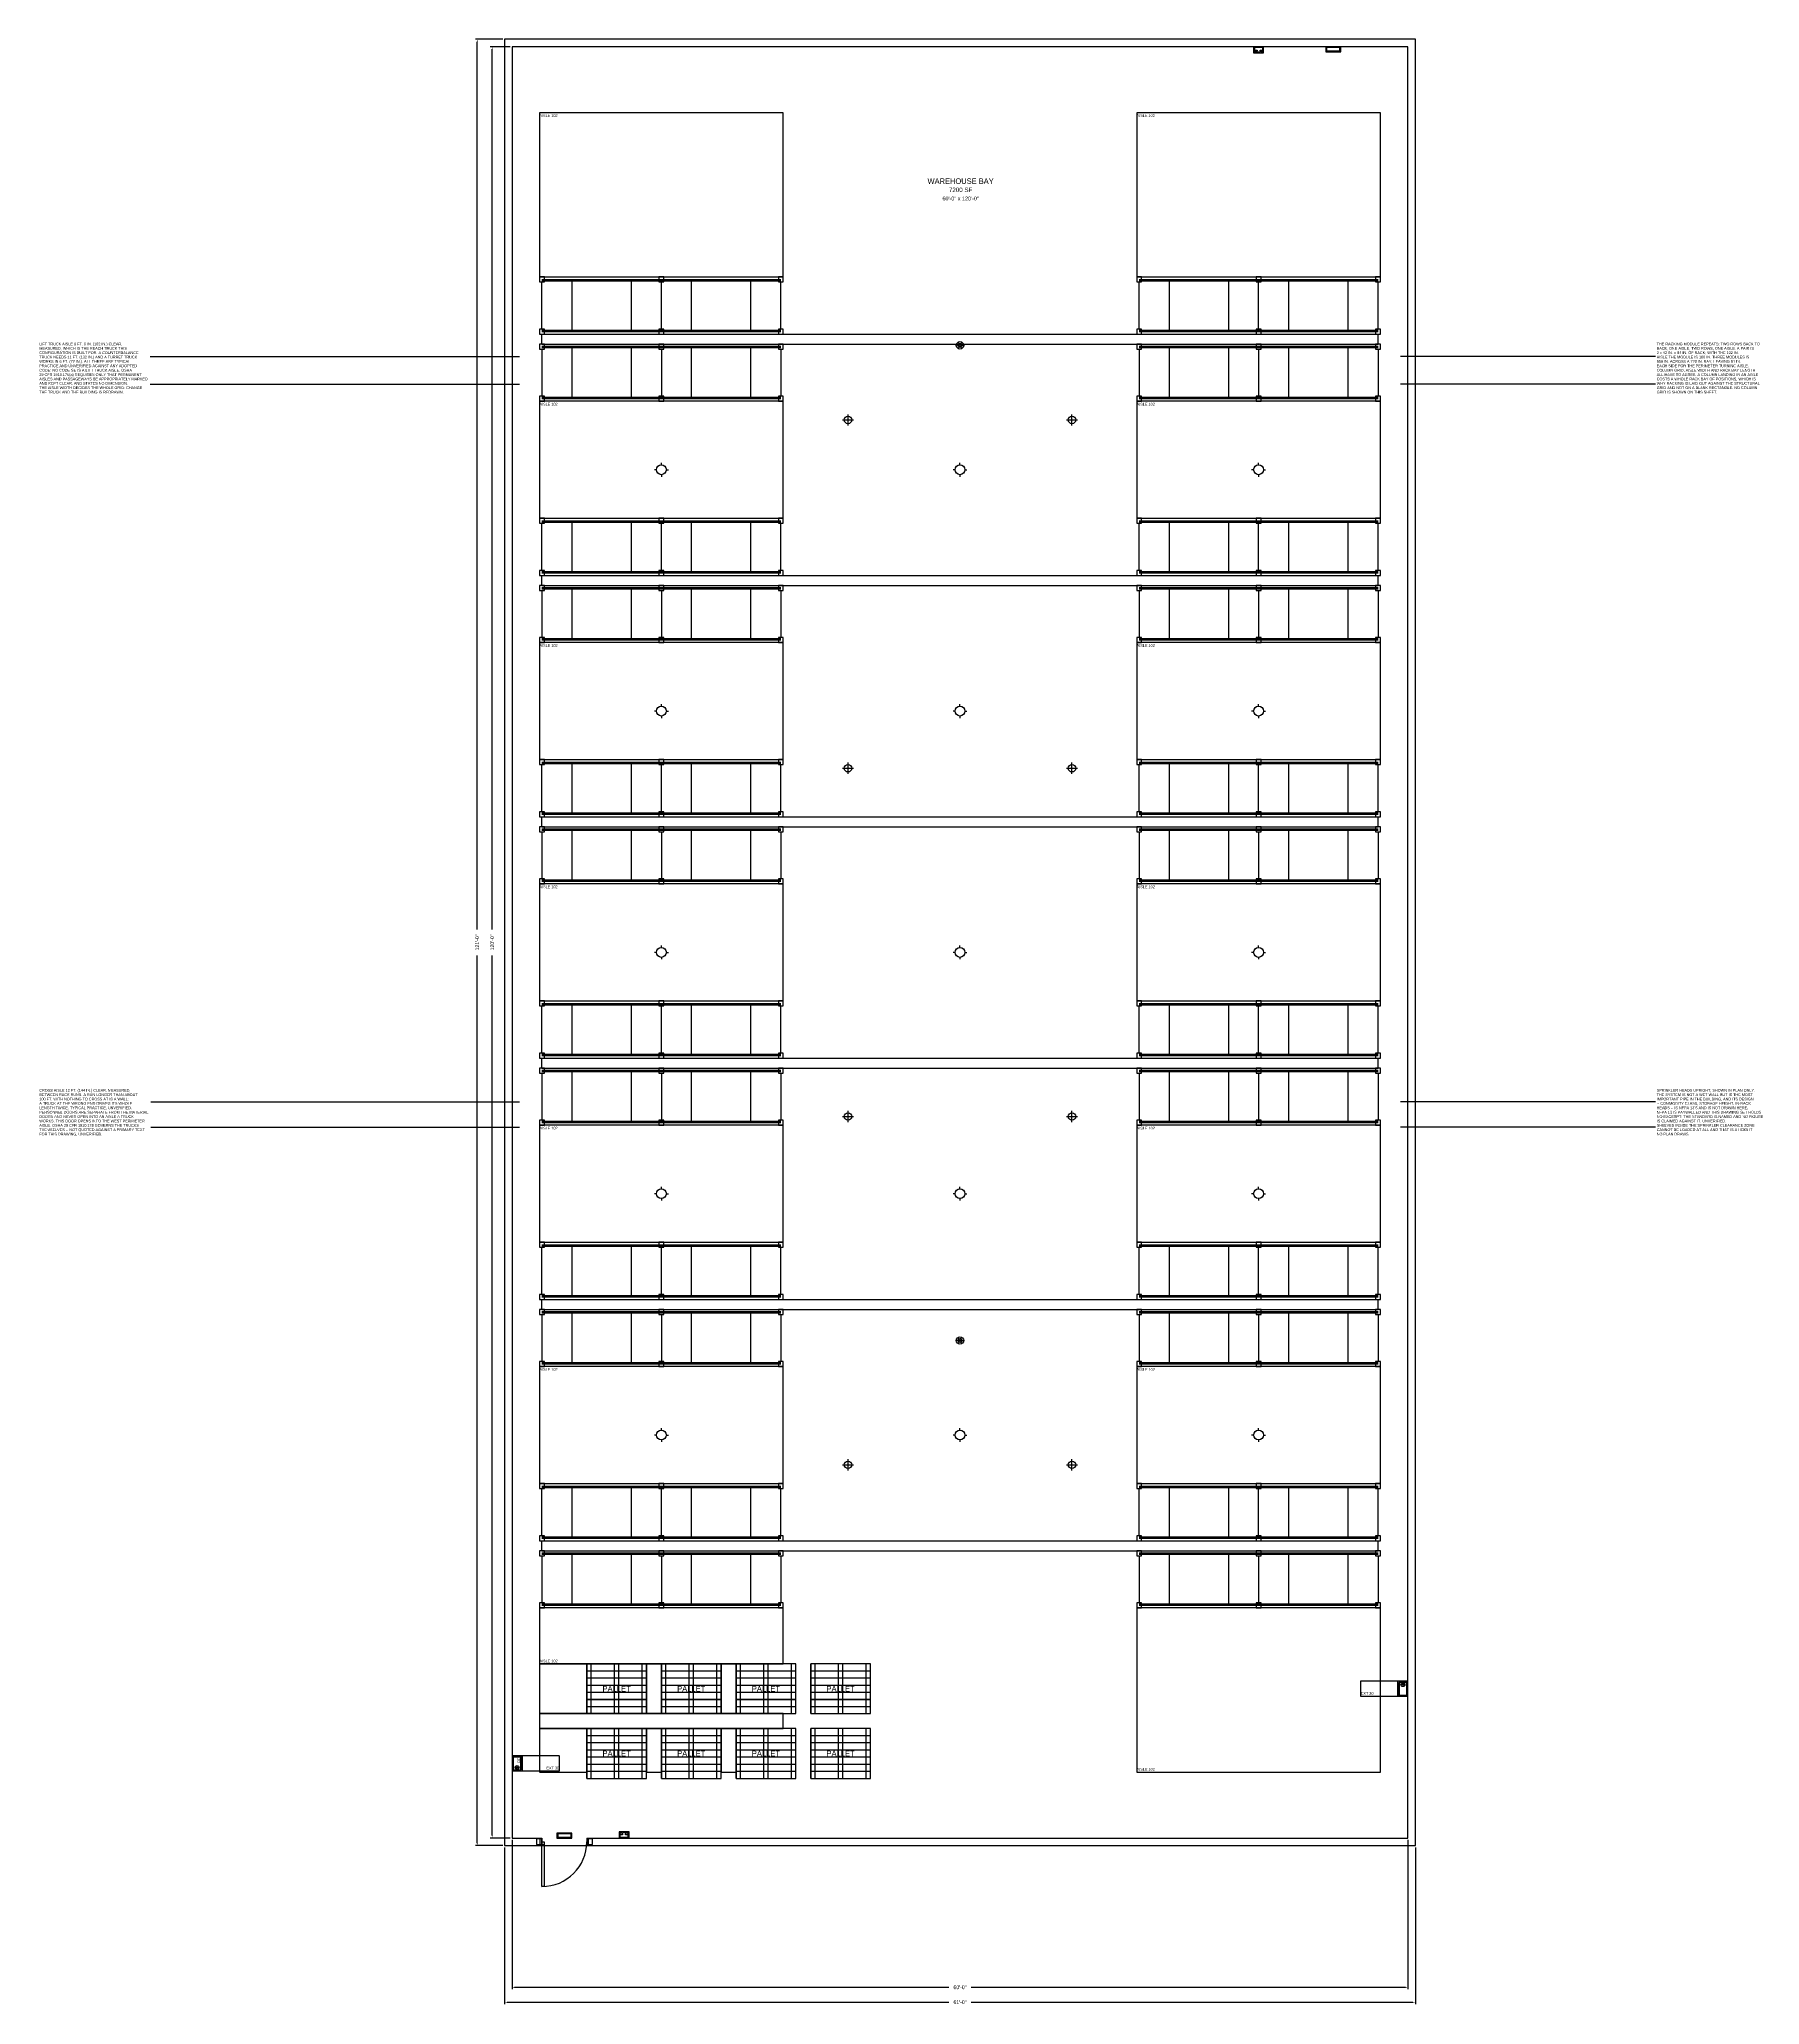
# Model space of a CAD drawing. Header units: inches. Extents: x -380 to 1003, y -134 to 1446.
import ezdxf
from ezdxf.enums import TextEntityAlignment as Align

# ---------------------------------------------------------------- set-up
doc = ezdxf.new("R2010")
doc.units = ezdxf.units.IN
doc.header["$MEASUREMENT"] = 0
doc.linetypes.add('DASHED', pattern=[1.524, 1.27, -0.254])
for name, color, linetype in [('A-ANNO-DIMS', 2, 'Continuous'), ('A-ANNO-TEXT', 7, 'Continuous'), ('A-AREA', 8, 'Continuous'), ('A-DOOR', 3, 'Continuous'), ('A-FLOR-IDEN', 7, 'Continuous'), ('A-WALL', 7, 'Continuous'), ('Q-EQPM', 3, 'Continuous')]:
    doc.layers.add(name, color=color, linetype=linetype)
doc.layers.add('A-CLRN', color=1, linetype='DASHED', plot=False)
doc.styles.add('OpenSansCondensed-Light', font='OpenSansCondensed-Light.ttf')
doc.dimstyles.new('ROOM', dxfattribs={"dimtxt": 3, "dimasz": 2, "dimexe": 1.5, "dimexo": 1.5, "dimgap": 1, "dimtad": 1, "dimdec": 0, "dimlunit": 4, "dimcen": 2.5, "dimclrt": 2, "dimazin": 3, "dimtfac": 1, "dimtmove": 0, "dimatfit": 3, "dimfrac": 1})

# ---------------------------------------------------------------- blocks, each defined once
blk = doc.blocks.new('DOOR-SWING-36')
for p, q in [((-1.35, -2.25), (-1.35, 2.25)), ((37.35, -2.25), (37.35, 2.25)), ((0, -2.25), (1.75, -2.25))]:
    blk.add_line(p, q)
for points in [[(-4.5, -2.25), (0, -2.25), (0, 2.25), (-4.5, 2.25)], [(0, 0), (1.75, 0), (1.75, -36), (0, -36)], [(36, -2.25), (40.5, -2.25), (40.5, 2.25), (36, 2.25)]]:
    blk.add_lwpolyline(points, close=True)
blk.add_arc((0, 0), 36, -90, 0)
blk = doc.blocks.new('RACK-BAY')
for p, q in [((0, 42), (192, 42)), ((0, 40.88), (192, 40.88)), ((0, 1.12), (192, 1.12)), ((0, 0), (192, 0))]:
    blk.add_line(p, q)
at = {"linetype": 'DASHED'}
for p, q in [((0, 2), (0, 40)), ((96, 2), (96, 40)), ((192, 2), (192, 40))]:
    blk.add_line(p, q, dxfattribs=at)
for points in [[(-2, 40), (2, 40), (2, 44), (-2, 44)], [(94, 40), (98, 40), (98, 44), (94, 44)], [(190, 40), (194, 40), (194, 44), (190, 44)], [(-2, -2), (2, -2), (2, 2), (-2, 2)], [(94, -2), (98, -2), (98, 2), (94, 2)], [(190, -2), (194, -2), (194, 2), (190, 2)]]:
    blk.add_lwpolyline(points, close=True)
for points in [[(24, 1), (72, 1), (72, 41), (24, 41)], [(120, 1), (168, 1), (168, 41), (120, 41)]]:
    blk.add_lwpolyline(points, close=True, dxfattribs=at)
blk = doc.blocks.new('PALLET-40x48')
at = {"linetype": 'DASHED'}
for p, q in [((0, 0), (0, 40)), ((3.5, 0), (3.5, 40)), ((22.25, 0), (22.25, 40)), ((25.75, 0), (25.75, 40)), ((44.5, 0), (44.5, 40)), ((48, 0), (48, 40))]:
    blk.add_line(p, q, dxfattribs=at)
for points in [[(0, 0), (48, 0), (48, 40), (0, 40)], [(0, 34.5), (48, 34.5), (48, 40), (0, 40)], [(0, 28.75), (48, 28.75), (48, 34.25), (0, 34.25)], [(0, 23), (48, 23), (48, 28.5), (0, 28.5)], [(0, 17.25), (48, 17.25), (48, 22.75), (0, 22.75)], [(0, 11.5), (48, 11.5), (48, 17), (0, 17)], [(0, 5.75), (48, 5.75), (48, 11.25), (0, 11.25)], [(0, 0), (48, 0), (48, 5.5), (0, 5.5)]]:
    blk.add_lwpolyline(points, close=True)
blk.add_text('PALLET', height=4.4).set_placement((24, 20), align=Align.MIDDLE_CENTER)
blk = doc.blocks.new('ELEC-LIGHT-CEILING')
for p, q in [((-4, 0), (-5.6, 0)), ((0, 4), (0, 5.6)), ((4, 0), (5.6, 0)), ((0, -4), (0, -5.6))]:
    blk.add_line(p, q)
blk.add_circle((0, 0), 4)
blk = doc.blocks.new('EXIT-SIGN')
blk.add_line((-1.2, 0), (1.2, 0))
for points in [[(-6, 0), (6, 0), (6, 4), (-6, 4)], [(-5.36, 0.64), (5.36, 0.64), (5.36, 3.36), (-5.36, 3.36)]]:
    blk.add_lwpolyline(points, close=True)
blk = doc.blocks.new('EMERGENCY-LIGHT')
for p, q in [((-2.88125, 3.4125), (-3.35, 3.4125)), ((-1.025, 4.35), (1.025, 4.35)), ((2.88125, 3.4125), (3.35, 3.4125))]:
    blk.add_line(p, q)
for points in [[(-4, 0), (4, 0), (4, 5), (-4, 5)], [(-3.0125, 4.1625), (-1.5125, 4.1625), (-1.25, 2.6625), (-2.75, 2.6625)], [(1.5125, 4.1625), (3.0125, 4.1625), (2.75, 2.6625), (1.25, 2.6625)]]:
    blk.add_lwpolyline(points, close=True)
blk.add_lwpolyline([(-3.35, 4.35), (-3.35, 0.65), (3.35, 0.65), (3.35, 4.35)])
blk = doc.blocks.new('SMOKE-DETECTOR')
for p, q in [((-1.7, 0), (-2.7, 0)), ((-0.8, 1.4), (-1.4, 2.3)), ((0.8, 1.4), (1.4, 2.3)), ((1.7, 0), (2.7, 0)), ((-0.8, -1.4), (-1.4, -2.3)), ((0.8, -1.4), (1.4, -2.3))]:
    blk.add_line(p, q)
for radius in [3, 1.5, 0.54]:
    blk.add_circle((0, 0), radius)
blk = doc.blocks.new('FIRE-EXT-CABINET')
for p, q in [((-5.12, 8), (-5.12, 7.12)), ((-5.12, 7.56), (-0.8, 7.56)), ((-0.8, 8), (-0.8, 7.12))]:
    blk.add_line(p, q)
for points in [[(-6, 0), (6, 0), (6, 8), (-6, 8)], [(-5.12, 0.88), (5.12, 0.88), (5.12, 7.12), (-5.12, 7.12)]]:
    blk.add_lwpolyline(points, close=True)
for radius in [1.56, 0.546]:
    blk.add_circle((3.326, 4), radius)
blk = doc.blocks.new('SPRK-HEAD-UPRIGHT')
for p, q in [((-4.5, 0), (4.5, 0)), ((0, -4.5), (0, 4.5))]:
    blk.add_line(p, q)
blk.add_circle((0, 0), 3)
blk = doc.blocks.new('_CLOSEDFILLED')
at = {"color": 0, "linetype": 'BYBLOCK'}
blk.add_solid([(-1, 0.16), (0, 0), (-1, -0.16)], dxfattribs=at)
blk = doc.blocks.new('*D1')
for p, q in [((0, -1.5), (0, -121.5)), ((720, -1.5), (720, -121.5)), ((2, -120), (351, -120)), ((369, -120), (718, -120))]:
    blk.add_line(p, q)
at = {"layer": 'Defpoints'}
for p in [(0, 0), (720, 0), (0, -120)]:
    blk.add_point(p, dxfattribs=at)
at = {"layer": 'A-ANNO-DIMS', "xscale": 2, "yscale": 2, "rotation": 180}
blk.add_blockref('_CLOSEDFILLED', (0, -120), dxfattribs=at)
at = {"layer": 'A-ANNO-DIMS', "xscale": 2, "yscale": 2}
blk.add_blockref('_CLOSEDFILLED', (720, -120), dxfattribs=at)
at = {"layer": 'A-ANNO-DIMS', "color": 2, "insert": (360, -120), "char_height": 3, "attachment_point": 5, "style": 'OpenSansCondensed-Light'}
blk.add_mtext('60\'-0"', dxfattribs=at)
blk = doc.blocks.new('*D2')
for p, q in [((-1.5, 1440), (-17.5, 1440)), ((-16, 730.5), (-16, 1438)), ((-16, 2), (-16, 709.5)), ((-1.5, 0), (-17.5, 0))]:
    blk.add_line(p, q)
at = {"layer": 'Defpoints'}
for p in [(0, 1440), (-16, 0), (0, 0)]:
    blk.add_point(p, dxfattribs=at)
at = {"layer": 'A-ANNO-DIMS', "xscale": 2, "yscale": 2}
for p, rotation in [((-16, 1440), 90), ((-16, 0), 270)]:
    blk.add_blockref('_CLOSEDFILLED', p, dxfattribs=dict(at, rotation=rotation))
at = {"layer": 'A-ANNO-DIMS', "color": 2, "insert": (-16, 720), "char_height": 3, "attachment_point": 5, "rotation": 90, "style": 'OpenSansCondensed-Light'}
blk.add_mtext('120\'-0"', dxfattribs=at)
blk = doc.blocks.new('*D3')
for p, q in [((-6, -7.5), (-6, -133.5)), ((726, -7.5), (726, -133.5)), ((-4, -132), (351, -132)), ((369, -132), (724, -132))]:
    blk.add_line(p, q)
at = {"layer": 'Defpoints'}
for p in [(-6, -6), (726, -6), (-6, -132)]:
    blk.add_point(p, dxfattribs=at)
at = {"layer": 'A-ANNO-DIMS', "xscale": 2, "yscale": 2, "rotation": 180}
blk.add_blockref('_CLOSEDFILLED', (-6, -132), dxfattribs=at)
at = {"layer": 'A-ANNO-DIMS', "xscale": 2, "yscale": 2}
blk.add_blockref('_CLOSEDFILLED', (726, -132), dxfattribs=at)
at = {"layer": 'A-ANNO-DIMS', "color": 2, "insert": (360, -132), "char_height": 3, "attachment_point": 5, "style": 'OpenSansCondensed-Light'}
blk.add_mtext('61\'-0"', dxfattribs=at)
blk = doc.blocks.new('*D4')
for p, q in [((-7.5, 1446), (-29.5, 1446)), ((-28, 730.5), (-28, 1444)), ((-28, -4), (-28, 709.5)), ((-7.5, -6), (-29.5, -6))]:
    blk.add_line(p, q)
at = {"layer": 'Defpoints'}
for p in [(-6, 1446), (-28, -6), (-6, -6)]:
    blk.add_point(p, dxfattribs=at)
at = {"layer": 'A-ANNO-DIMS', "xscale": 2, "yscale": 2}
for p, rotation in [((-28, 1446), 90), ((-28, -6), 270)]:
    blk.add_blockref('_CLOSEDFILLED', p, dxfattribs=dict(at, rotation=rotation))
at = {"layer": 'A-ANNO-DIMS', "color": 2, "insert": (-28, 720), "char_height": 3, "attachment_point": 5, "rotation": 90, "style": 'OpenSansCondensed-Light'}
blk.add_mtext('121\'-0"', dxfattribs=at)

msp = doc.modelspace()

# ---------------------------------------------------------------- linework, layer by layer
at = {"layer": 'A-AREA'}
msp.add_lwpolyline([(-6, -6), (726, -6), (726, -6), (726, 1446), (726, 1446), (-6, 1446), (-6, 1446), (-6, -6)], close=True, dxfattribs=at)
at = {"layer": 'A-CLRN', "linetype": 'DASHED'}
for points in [[(22, 1255), (218, 1255), (218, 1387), (22, 1387), (22, 1255)], [(502, 1255), (698, 1255), (698, 1387), (502, 1387), (502, 1255)], [(22, 1061), (218, 1061), (218, 1155), (22, 1155), (22, 1061)], [(22, 1061), (218, 1061), (218, 1155), (22, 1155), (22, 1061)], [(502, 1061), (698, 1061), (698, 1155), (502, 1155), (502, 1061)], [(502, 1061), (698, 1061), (698, 1155), (502, 1155), (502, 1061)], [(22, 867), (218, 867), (218, 961), (22, 961), (22, 867)], [(22, 867), (218, 867), (218, 961), (22, 961), (22, 867)], [(502, 867), (698, 867), (698, 961), (502, 961), (502, 867)], [(502, 867), (698, 867), (698, 961), (502, 961), (502, 867)], [(22, 673), (218, 673), (218, 767), (22, 767), (22, 673)], [(22, 673), (218, 673), (218, 767), (22, 767), (22, 673)], [(502, 673), (698, 673), (698, 767), (502, 767), (502, 673)], [(502, 673), (698, 673), (698, 767), (502, 767), (502, 673)], [(22, 479), (218, 479), (218, 573), (22, 573), (22, 479)], [(22, 479), (218, 479), (218, 573), (22, 573), (22, 479)], [(502, 479), (698, 479), (698, 573), (502, 573), (502, 479)], [(502, 479), (698, 479), (698, 573), (502, 573), (502, 479)], [(22, 285), (218, 285), (218, 379), (22, 379), (22, 285)], [(22, 285), (218, 285), (218, 379), (22, 379), (22, 285)], [(502, 285), (698, 285), (698, 379), (502, 379), (502, 285)], [(502, 285), (698, 285), (698, 379), (502, 379), (502, 285)], [(22, 140), (218, 140), (218, 185), (22, 185), (22, 140)], [(502, 53), (698, 53), (698, 185), (502, 185), (502, 53)], [(22, 100), (60, 100), (60, 140), (22, 140), (22, 100)], [(108, 100), (120, 100), (120, 140), (108, 140), (108, 100)], [(168, 100), (180, 100), (180, 140), (168, 140), (168, 100)], [(682, 114), (712, 114), (712, 126), (682, 126), (682, 114)], [(22, 88), (218, 88), (218, 100), (22, 100), (22, 88)], [(22, 53), (60, 53), (60, 88), (22, 88), (22, 53)], [(108, 53), (120, 53), (120, 88), (108, 88), (108, 53)], [(168, 53), (180, 53), (180, 88), (168, 88), (168, 53)], [(8, 54), (38, 54), (38, 66), (8, 66), (8, 54)]]:
    msp.add_lwpolyline(points, dxfattribs=at)
at = {"layer": 'A-FLOR-IDEN'}
for p, q in [((-290.869, 1191.09), (6, 1191.09)), ((919, 1191.09), (714, 1191.09)), ((-290.869, 1168.87), (6, 1168.87)), ((919, 1168.87), (714, 1168.87)), ((-290.368, 591.97), (6, 591.97)), ((919, 591.97), (714, 591.97)), ((-290.368, 571.51), (6, 571.51)), ((919, 571.51), (714, 571.51))]:
    msp.add_line(p, q, dxfattribs=at)
at = {"layer": 'A-WALL'}
for p, q in [((726, 1446), (-6, 1446)), ((-6, 1446), (-6, -6)), ((720, 1440), (0, 1440)), ((0, 1440), (0, 0)), ((720, 0), (720, 1440)), ((726, -6), (726, 1446)), ((24, 1209), (696, 1209)), ((24, 1201), (24, 1209)), ((24, 1201), (696, 1201)), ((696, 1201), (696, 1209)), ((24, 1015), (696, 1015)), ((24, 1007), (24, 1015)), ((696, 1007), (696, 1015)), ((24, 1007), (696, 1007)), ((24, 821), (696, 821)), ((24, 813), (24, 821)), ((24, 813), (696, 813)), ((696, 813), (696, 821)), ((24, 627), (696, 627)), ((24, 619), (24, 627)), ((24, 619), (696, 619)), ((696, 619), (696, 627)), ((24, 433), (696, 433)), ((24, 425), (24, 433)), ((696, 425), (696, 433)), ((24, 425), (696, 425)), ((24, 239), (696, 239)), ((24, 231), (24, 239)), ((696, 231), (696, 239)), ((24, 231), (696, 231)), ((0, 0), (24, 0)), ((24, 0), (24, -6)), ((60, 0), (720, 0)), ((60, 0), (60, -6)), ((-6, -6), (24, -6)), ((60, -6), (726, -6))]:
    msp.add_line(p, q, dxfattribs=at)

# ---------------------------------------------------------------- block references
at = {"layer": 'A-DOOR'}
msp.add_blockref('DOOR-SWING-36', (24, -3), dxfattribs=at)
at = {"layer": 'Q-EQPM'}
for name, p, rotation in [('EMERGENCY-LIGHT', (600, 1440), 180), ('EXIT-SIGN', (660, 1440), 180), ('RACK-BAY', (216, 1199), 180), ('RACK-BAY', (696, 1199), 180), ('RACK-BAY', (216, 1005), 180), ('RACK-BAY', (696, 1005), 180), ('RACK-BAY', (216, 811), 180), ('RACK-BAY', (696, 811), 180), ('RACK-BAY', (216, 617), 180), ('RACK-BAY', (696, 617), 180), ('RACK-BAY', (216, 423), 180), ('RACK-BAY', (696, 423), 180), ('RACK-BAY', (216, 229), 180), ('RACK-BAY', (696, 229), 180), ('FIRE-EXT-CABINET', (720, 120), 90), ('FIRE-EXT-CABINET', (0, 60), 270)]:
    msp.add_blockref(name, p, dxfattribs=dict(at, rotation=rotation))
for name, p in [('RACK-BAY', (24, 1211)), ('RACK-BAY', (504, 1211)), ('SMOKE-DETECTOR', (360, 1200)), ('SPRK-HEAD-UPRIGHT', (270, 1140)), ('SPRK-HEAD-UPRIGHT', (450, 1140)), ('ELEC-LIGHT-CEILING', (120, 1100)), ('ELEC-LIGHT-CEILING', (360, 1100)), ('ELEC-LIGHT-CEILING', (600, 1100)), ('RACK-BAY', (24, 1017)), ('RACK-BAY', (504, 1017)), ('ELEC-LIGHT-CEILING', (120, 906)), ('ELEC-LIGHT-CEILING', (360, 906)), ('ELEC-LIGHT-CEILING', (600, 906)), ('RACK-BAY', (24, 823)), ('SPRK-HEAD-UPRIGHT', (270, 860)), ('SPRK-HEAD-UPRIGHT', (450, 860)), ('RACK-BAY', (504, 823)), ('ELEC-LIGHT-CEILING', (120, 712)), ('ELEC-LIGHT-CEILING', (360, 712)), ('ELEC-LIGHT-CEILING', (600, 712)), ('RACK-BAY', (24, 629)), ('RACK-BAY', (504, 629)), ('SPRK-HEAD-UPRIGHT', (270, 580)), ('SPRK-HEAD-UPRIGHT', (450, 580)), ('ELEC-LIGHT-CEILING', (120, 518)), ('ELEC-LIGHT-CEILING', (360, 518)), ('ELEC-LIGHT-CEILING', (600, 518)), ('RACK-BAY', (24, 435)), ('RACK-BAY', (504, 435)), ('SMOKE-DETECTOR', (360, 400)), ('ELEC-LIGHT-CEILING', (120, 324)), ('ELEC-LIGHT-CEILING', (360, 324)), ('ELEC-LIGHT-CEILING', (600, 324)), ('SPRK-HEAD-UPRIGHT', (270, 300)), ('SPRK-HEAD-UPRIGHT', (450, 300)), ('RACK-BAY', (24, 241)), ('RACK-BAY', (504, 241)), ('PALLET-40x48', (60, 100)), ('PALLET-40x48', (120, 100)), ('PALLET-40x48', (180, 100)), ('PALLET-40x48', (240, 100)), ('PALLET-40x48', (60, 48)), ('PALLET-40x48', (120, 48)), ('PALLET-40x48', (180, 48)), ('PALLET-40x48', (240, 48)), ('EXIT-SIGN', (42, 0)), ('EMERGENCY-LIGHT', (90, 0))]:
    msp.add_blockref(name, p, dxfattribs=at)

# ---------------------------------------------------------------- texts
at = {"layer": 'A-ANNO-TEXT'}
for s, p in [('LIFT TRUCK AISLE 8 FT. 6 IN. (102 IN.) CLEAR,', (-380, 1200)), ('THE RACKING MODULE REPEATS: TWO ROWS BACK TO', (920, 1200)), ('WORKS IN 6 FT. (72 IN.). ALL THREE ARE TYPICAL', (-380, 1185.92)), ('TRUCK NEEDS 11 FT. (132 IN.) AND A TURRET TRUCK', (-380, 1189.44)), ('CONFIGURATION IS BUILT FOR. A COUNTERBALANCE', (-380, 1192.96)), ('MEASURED, WHICH IS THE REACH TRUCK THIS', (-380, 1196.48)), ('AISLE THE MODULE IS 186 IN. THREE MODULES IS', (920, 1189.44)), ('558 IN. ACROSS A 720 IN. BAY, LEAVING 81 IN.', (920, 1185.92)), ('2 x 42 IN. = 84 IN. OF RACK; WITH THE 102 IN.', (920, 1192.96)), ('BACK, ONE AISLE, TWO ROWS, ONE AISLE. A PAIR IS', (920, 1196.48)), ('AISLES AND PASSAGEWAYS BE APPROPRIATELY MARKED', (-380, 1171.84)), ('AND KEPT CLEAR, AND STATES NO DIMENSION.', (-380, 1168.32)), ('29 CFR 1910.176(a) REQUIRES ONLY THAT PERMANENT', (-380, 1175.36)), ('CODE: NO CODE SETS A LIFT TRUCK AISLE. OSHA', (-380, 1178.88)), ('PRACTICE AND UNVERIFIED AGAINST ANY ADOPTED', (-380, 1182.4)), ('ALL HAVE TO AGREE. A COLUMN LANDING IN AN AISLE', (920, 1175.36)), ('WHY RACKING IS LAID OUT AGAINST THE STRUCTURAL', (920, 1168.32)), ('COLUMN GRID, AISLE WIDTH AND RACK BAY LENGTH', (920, 1178.88)), ('COSTS A WHOLE RACK BAY OF POSITIONS, WHICH IS', (920, 1171.84)), ('EACH SIDE FOR THE PERIMETER TURNING AISLE.', (920, 1182.4)), ('THE AISLE WIDTH DECIDES THE WHOLE GRID: CHANGE', (-380, 1164.8)), ('THE TRUCK AND THE BUILDING IS REDRAWN.', (-380, 1161.28)), ('GRID AND NOT ON A BLANK RECTANGLE. NO COLUMN', (920, 1164.8)), ('GRID IS SHOWN ON THIS SHEET.', (920, 1161.28)), ('CROSS AISLE 12 FT. (144 IN.) CLEAR, MEASURED,', (-380, 600)), ('SPRINKLER HEADS UPRIGHT, SHOWN IN PLAN ONLY.', (920, 600)), ('A TRUCK AT THE WRONG END DRIVES ITS WHOLE', (-380, 589.44)), ('100 FT. WITH NOTHING TO CROSS AT IS A WALL:', (-380, 592.96)), ('BETWEEN RACK RUNS. A RUN LONGER THAN ABOUT', (-380, 596.48)), ('LENGTH TWICE. TYPICAL PRACTICE, UNVERIFIED.', (-380, 585.92)), ('PERSONNEL DOORS ARE SEPARATE FROM THE MATERIAL', (-380, 582.4)), ('THE SYSTEM IS NOT A WET WALL BUT IS THE MOST', (920, 596.48)), ('-- COMMODITY CLASS, STORAGE HEIGHT, IN-RACK', (920, 589.44)), ("HEADS -- IS NFPA 13'S AND IS NOT DRAWN HERE.", (920, 585.92)), ('NFPA 13 IS PAYWALLED AND THIS DRAWING SET HOLDS', (920, 582.4)), ('IMPORTANT PIPE IN THE BUILDING, AND ITS DESIGN', (920, 592.96)), ('AISLE. OSHA 29 CFR 1910.178 GOVERNS THE TRUCKS', (-380, 571.84)), ('WORKS. THIS DOOR OPENS INTO THE WEST PERIMETER', (-380, 575.36)), ('THEMSELVES -- NOT QUOTED AGAINST A PRIMARY TEXT', (-380, 568.32)), ('DOORS AND NEVER OPEN INTO AN AISLE A TRUCK', (-380, 578.88)), ('SHELVES INSIDE THE SPRINKLER CLEARANCE ZONE', (920, 571.84)), ('CANNOT BE LOADED AT ALL AND THAT IS A HEIGHT', (920, 568.32)), ('NO EXCERPT: THE STANDARD IS NAMED AND NO FIGURE', (920, 578.88)), ('IS CLAIMED AGAINST IT. UNVERIFIED.', (920, 575.36)), ('FOR THIS DRAWING, UNVERIFIED.', (-380, 564.8)), ('NO PLAN DRAWS.', (920, 564.8))]:
    msp.add_text(s, height=2.2, dxfattribs=at).set_placement(p)
at = {"layer": 'A-CLRN'}
for s, p in [('AISLE 102', (29.338, 1384.7)), ('AISLE 102', (509.338, 1384.7)), ('AISLE 102', (29.338, 1152.7)), ('AISLE 102', (509.338, 1152.7)), ('AISLE 102', (29.338, 958.7)), ('AISLE 102', (509.338, 958.7)), ('AISLE 102', (29.338, 764.7)), ('AISLE 102', (509.338, 764.7)), ('AISLE 102', (29.338, 570.7)), ('AISLE 102', (509.338, 570.7)), ('AISLE 102', (29.338, 376.7)), ('AISLE 102', (509.338, 376.7)), ('AISLE 102', (29.338, 142.3)), ('EXT 30', (687.292, 116.3)), ('EXT 30', (32.708, 56.3)), ('AISLE 102', (509.338, 55.3))]:
    msp.add_text(s, height=2.2, dxfattribs=at).set_placement(p, align=Align.MIDDLE_CENTER)
at = {"layer": 'A-FLOR-IDEN'}
for s, height, p in [('WAREHOUSE BAY', 4.5, (360.5, 1331.975)), ('60\'-0" x 120\'-0"', 3.15, (360.5, 1318.025)), ('7200 SF', 3.6, (360.5, 1325))]:
    msp.add_text(s, height=height, dxfattribs=at).set_placement(p, align=Align.MIDDLE_CENTER)
at = {"layer": 'Q-EQPM'}
msp.add_text('FE', height=2.4, rotation=90, dxfattribs=at).set_placement((5.76, 62.4), align=Align.MIDDLE_CENTER)

# ---------------------------------------------------------------- dimensions: what is measured, and where the dimension line sits
at = {"layer": 'A-ANNO-DIMS'}
for base, p1, p2, text, picture, middle in [((-28, -6), (-6, -6), (-6, 1446), '121\'-0"', '*D4', (-28, 720)), ((-16, 0), (0, 0), (0, 1440), '120\'-0"', '*D2', (-16, 720))]:
    dim = msp.add_linear_dim(base=base, p1=p1, p2=p2, angle=90, text=text, dimstyle='ROOM', override={"dimtxt": 3, "dimasz": 2, "dimexe": 1.5, "dimexo": 1.5, "dimgap": 1, "dimzin": 8, "dimlunit": 4}, dxfattribs=at)
    dim.commit()
    dim.dimension.update_dxf_attribs({"geometry": picture, "text_midpoint": middle})
for base, p1, p2, text, picture, middle in [((0, -120), (0, 0), (720, 0), '60\'-0"', '*D1', (360, -120)), ((-6, -132), (-6, -6), (726, -6), '61\'-0"', '*D3', (360, -132))]:
    dim = msp.add_linear_dim(base=base, p1=p1, p2=p2, text=text, dimstyle='ROOM', override={"dimtxt": 3, "dimasz": 2, "dimexe": 1.5, "dimexo": 1.5, "dimgap": 1, "dimzin": 8, "dimlunit": 4}, dxfattribs=at)
    dim.commit()
    dim.dimension.update_dxf_attribs({"geometry": picture, "text_midpoint": middle})

doc.saveas('drawing.dxf')
